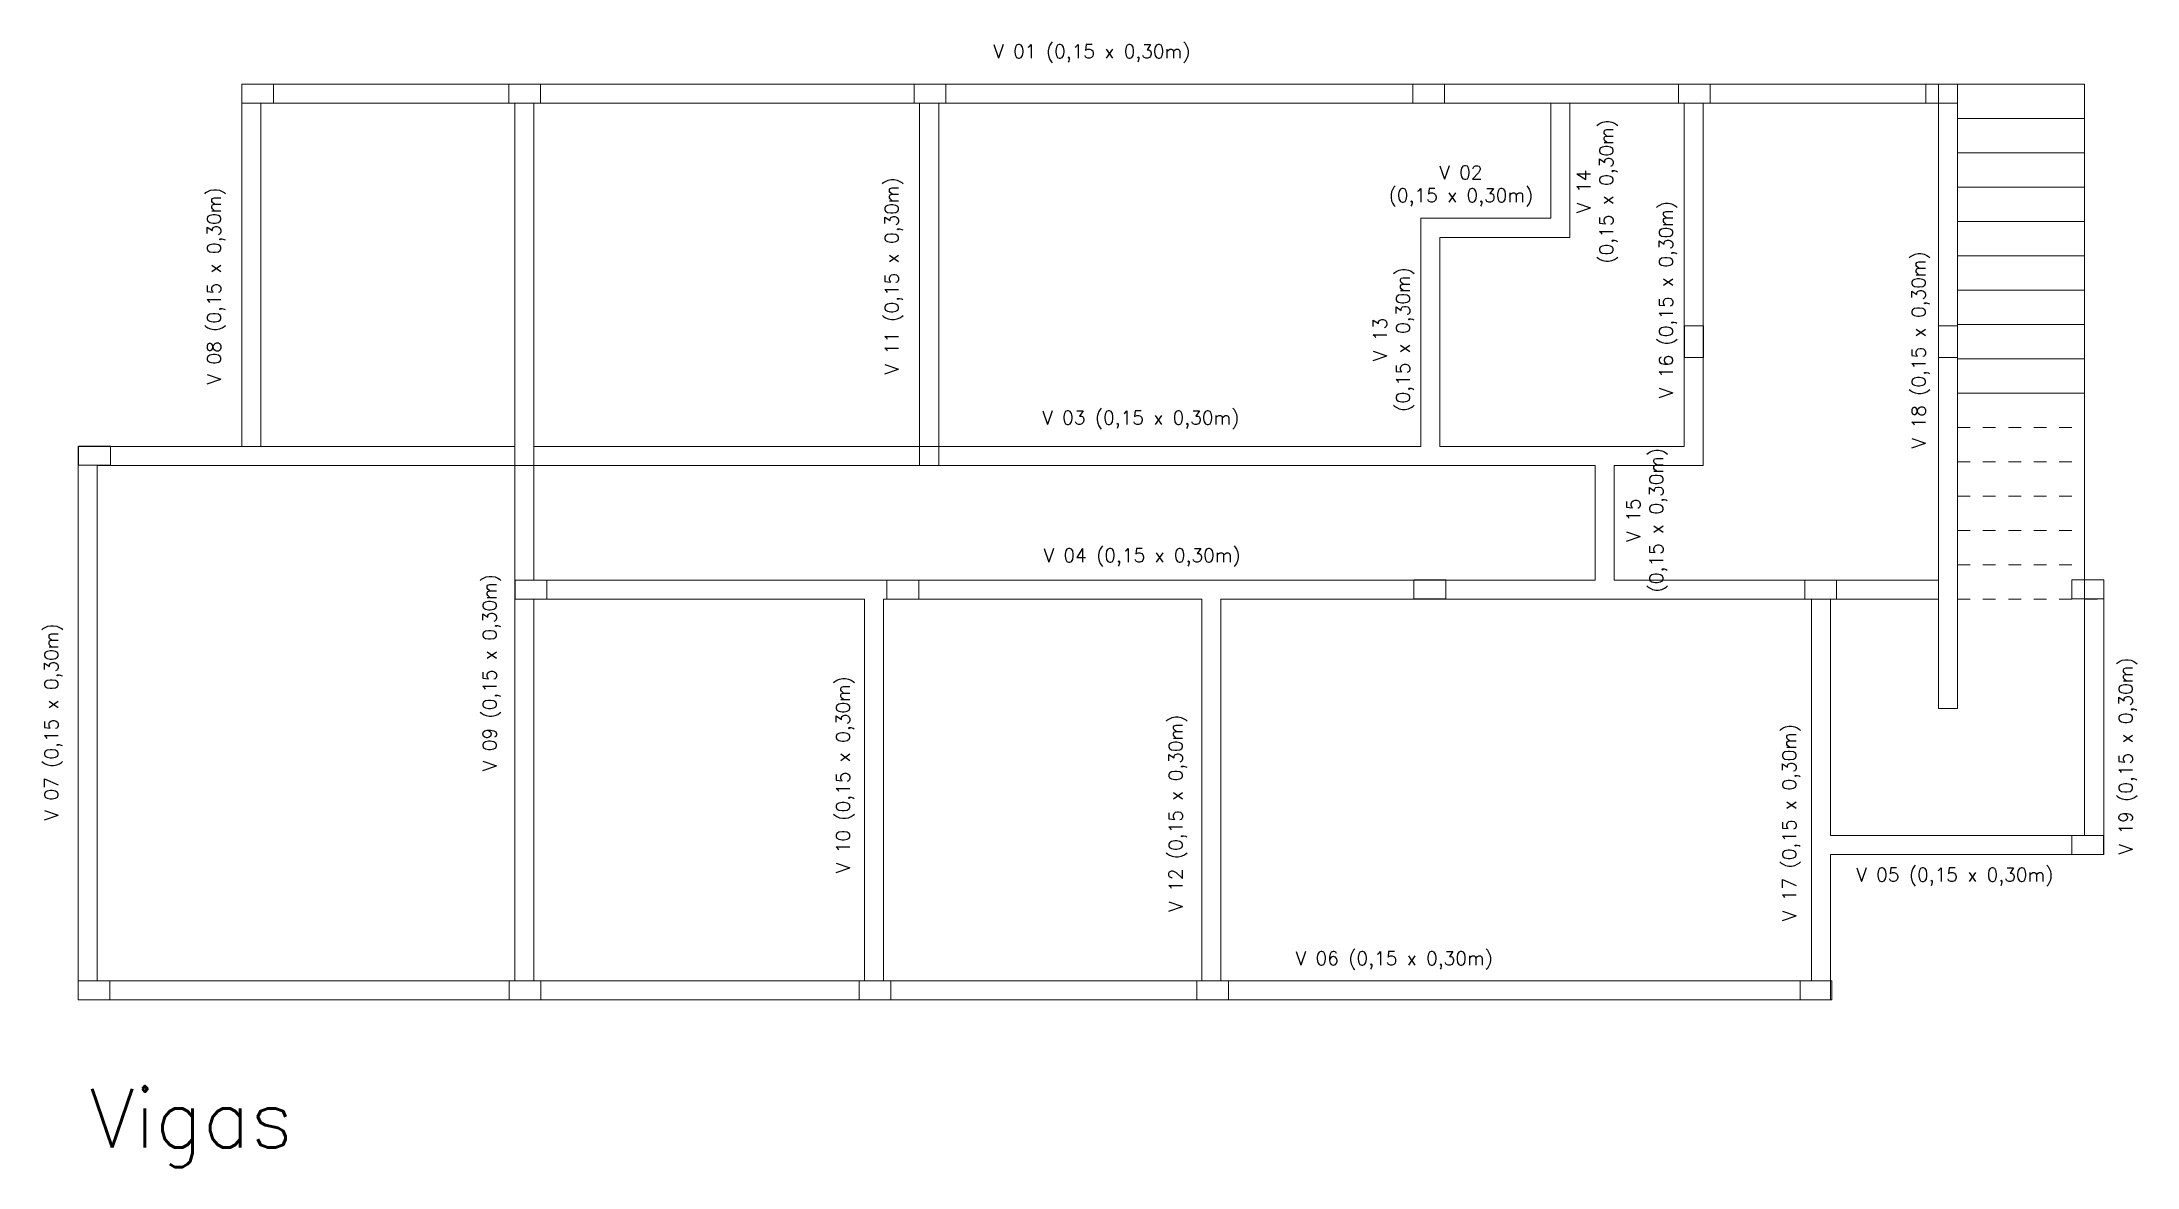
# Model space of a CAD drawing. Header units: metres. Extents: x 1628 to 1845, y 824 to 931.
# Drawn here: x 1788.58 to 1805.06, y 841.51 to 850.35 of the extents above; entities that cross this region are included whole.
import ezdxf

# ---------------------------------------------------------------- set-up
doc = ezdxf.new("R2010")
doc.units = ezdxf.units.M
doc.header["$LTSCALE"] = 0.15
doc.linetypes.add('CONTINUO', pattern=[0])
doc.linetypes.add('HIDDEN', pattern=[0.375, 0.25, -0.125])
for name, color, linetype, lineweight in [('Alvenaria', 170, 'Continuous', 0), ('Alvenaria int', 150, 'Continuous', 5), ('Texto', 7, 'Continuous', 0)]:
    doc.layers.add(name, color=color, linetype=linetype, lineweight=lineweight)
doc.styles.add('lunardi 02', font='romans.shx', dxfattribs={"height": 0.2})
doc.styles.add('lunardi 04', font='romans.shx', dxfattribs={"height": 0.4})

msp = doc.modelspace()

# ---------------------------------------------------------------- texts
at = {"layer": 'Texto', "char_height": 0.10736, "width": 2.13838, "attachment_point": 1, "style": 'lunardi 04'}
for s, insert in [('V 01 (0,15 x 0,30m)', (1796.063, 850.334)), ('\\pxqc,t0;V 02 \\P\\ptz;(0,15 x 0,30m)', (1798.673, 849.381)), ('V 03 (0,15 x 0,30m)', (1796.448, 847.453)), ('V 04 (0,15 x 0,30m)', (1796.458, 846.371)), ('V 05 (0,15 x 0,30m)', (1802.852, 843.858)), ('V 06 (0,15 x 0,30m)', (1798.442, 843.201))]:
    msp.add_mtext(s, dxfattribs=dict(at, insert=insert))
at = {"layer": 'Texto', "attachment_point": 1}
for s, insert, char_height, width, rotation, style in [('\\pxqc;V 14 \\P(0,15 x 0,30m)', (1800.654, 848.11), 0.10736, 2.13838, 90, 'lunardi 04'), ('V 11 (0,15 x 0,30m)', (1795.211, 847.739), 0.10736, 2.13838, 90, 'lunardi 04'), ('V 08 (0,15 x 0,30m)', (1789.88, 847.66), 0.10736, 2.13838, 90, 'lunardi 04'), ('V 16 (0,15 x 0,30m)', (1801.301, 847.553), 0.10736, 2.13838, 90, 'lunardi 04'), ('\\pxqc,t0;V 13 \\P\\ptz;(0,15 x 0,30m)', (1799.053, 846.945), 0.10736, 2.13838, 90, 'lunardi 04'), ('V 18 (0,15 x 0,30m)', (1803.289, 847.157), 0.10736, 2.13838, 90, 'lunardi 04'), ('\\pxqc;V 15 \\P(0,15 x 0,30m)', (1801.046, 845.524), 0.10736, 2.13838, 90, 'lunardi 04'), ('V 09 (0,15 x 0,30m)', (1792.047, 844.619), 0.10736, 2.13838, 90, 'lunardi 04'), ('V 07 (0,15 x 0,30m)', (1788.599, 844.231), 0.10736, 2.13838, 90, 'lunardi 04'), ('V 19 (0,15 x 0,30m)', (1804.919, 843.963), 0.10736, 2.13838, 90, 'lunardi 04'), ('V 10 (0,15 x 0,30m)', (1794.828, 843.816), 0.10736, 2.13838, 90, 'lunardi 04'), ('V 12 (0,15 x 0,30m)', (1797.445, 843.513), 0.10736, 2.13838, 90, 'lunardi 04'), ('V 17 (0,15 x 0,30m)', (1802.271, 843.44), 0.10736, 2.13838, 90, 'lunardi 04'), ('Vigas', (1788.954, 842.12), 0.4611, 7.39269, 359.9957, 'lunardi 02')]:
    msp.add_mtext(s, dxfattribs=dict(at, insert=insert, char_height=char_height, width=width, rotation=rotation, style=style))

# ---------------------------------------------------------------- linework, layer by layer
at = {"layer": 'Alvenaria'}
for p, q in [((1801.649, 850.022), (1790.151, 850.022)), ((1790.151, 850.022), (1790.151, 847.172)), ((1803.499, 846.122), (1803.499, 850.022)), ((1803.649, 850.022), (1803.499, 850.022)), ((1803.499, 850.022), (1803.499, 845.263)), ((1803.499, 850.022), (1803.499, 845.263)), ((1803.649, 845.113), (1803.649, 850.022)), ((1803.649, 850.022), (1804.649, 850.022)), ((1803.649, 845.113), (1803.649, 850.022)), ((1804.649, 850.022), (1804.649, 844.113)), ((1792.299, 849.872), (1790.301, 849.872)), ((1790.301, 849.872), (1790.301, 847.172)), ((1792.299, 849.872), (1792.299, 846.122)), ((1803.499, 849.872), (1792.449, 849.872)), ((1792.449, 849.872), (1792.449, 846.122)), ((1800.449, 848.967), (1800.449, 849.872)), ((1800.599, 848.817), (1800.599, 849.872)), ((1801.499, 847.172), (1801.499, 849.872)), ((1801.649, 847.022), (1801.649, 849.872)), ((1801.649, 847.022), (1801.649, 849.872)), ((1803.649, 849.752), (1804.649, 849.752)), ((1803.649, 849.482), (1804.649, 849.482)), ((1799.427, 848.967), (1799.427, 847.172)), ((1799.577, 848.817), (1799.577, 847.172)), ((1788.864, 847.172), (1788.864, 842.821)), ((1790.151, 847.172), (1792.299, 847.172)), ((1799.577, 847.172), (1801.499, 847.172)), ((1789.014, 847.022), (1792.449, 847.022)), ((1789.014, 847.022), (1789.014, 842.971)), ((1792.449, 847.022), (1799.695, 847.022)), ((1792.449, 847.022), (1800.799, 847.022)), ((1800.799, 846.122), (1800.799, 847.022)), ((1800.949, 847.022), (1801.649, 847.022)), ((1800.949, 846.122), (1800.949, 847.022)), ((1792.299, 846.122), (1800.799, 846.122)), ((1792.299, 846.122), (1792.299, 842.971)), ((1795.019, 846.122), (1796.881, 846.122)), ((1800.949, 846.122), (1801.649, 846.122)), ((1800.949, 846.122), (1803.499, 846.122)), ((1792.449, 845.972), (1795.049, 845.972)), ((1792.449, 845.972), (1792.449, 842.971)), ((1795.049, 845.972), (1795.049, 842.971)), ((1795.199, 845.972), (1797.703, 845.972)), ((1795.199, 845.972), (1795.199, 842.971)), ((1797.703, 842.971), (1797.703, 845.972)), ((1797.853, 845.972), (1801.499, 845.972)), ((1797.853, 842.971), (1797.853, 845.972)), ((1797.853, 845.972), (1803.499, 845.972)), ((1802.499, 843.963), (1802.499, 845.972)), ((1802.649, 844.113), (1802.649, 845.972)), ((1804.799, 845.972), (1804.799, 843.963)), ((1804.649, 844.113), (1802.649, 844.113)), ((1804.799, 843.963), (1802.649, 843.963)), ((1804.799, 843.963), (1802.649, 843.963)), ((1789.014, 842.971), (1792.299, 842.971)), ((1792.449, 842.971), (1795.049, 842.971)), ((1795.199, 842.971), (1797.703, 842.971)), ((1797.853, 842.971), (1802.499, 842.971)), ((1788.864, 842.821), (1801.649, 842.821))]:
    msp.add_line(p, q, dxfattribs=at)
at = {"layer": 'Alvenaria', "ltscale": 10}
for p, q in [((1803.499, 850.022), (1801.649, 850.022)), ((1790.151, 847.172), (1788.864, 847.172)), ((1799.427, 847.172), (1792.449, 847.172)), ((1790.301, 847.022), (1789.014, 847.022)), ((1803.499, 845.113), (1803.499, 845.263)), ((1803.649, 845.113), (1803.499, 845.113)), ((1803.649, 845.148), (1803.649, 845.113)), ((1802.499, 842.971), (1802.499, 843.963)), ((1802.499, 842.971), (1802.499, 843.963)), ((1802.649, 842.821), (1802.649, 843.963)), ((1802.649, 842.821), (1802.649, 843.963)), ((1801.649, 842.821), (1802.649, 842.821))]:
    msp.add_line(p, q, dxfattribs=at)
at = {"layer": 'Alvenaria', "color": 5, "linetype": 'HIDDEN', "ltscale": 10}
for p, q in [((1795.484, 849.872), (1795.484, 847.022)), ((1795.634, 849.872), (1795.634, 847.022))]:
    msp.add_line(p, q, dxfattribs=at)
at = {"layer": 'Alvenaria', "linetype": 'CONTINUO', "ltscale": 10}
for p, q in [((1795.484, 849.872), (1795.484, 847.022)), ((1795.634, 849.872), (1795.634, 847.022)), ((1799.427, 848.967), (1800.449, 848.967)), ((1800.599, 848.817), (1799.577, 848.817))]:
    msp.add_line(p, q, dxfattribs=at)
at = {"layer": 'Alvenaria', "linetype": 'Continuous'}
for p, q in [((1803.649, 849.212), (1804.068, 849.212)), ((1804.068, 849.212), (1804.649, 849.212)), ((1803.649, 848.942), (1804.085, 848.942)), ((1804.085, 848.942), (1804.649, 848.942)), ((1803.649, 848.672), (1804.649, 848.672))]:
    msp.add_line(p, q, dxfattribs=at)
at = {"layer": 'Alvenaria', "linetype": 'Continuous', "ltscale": 0.3}
for p, q in [((1803.649, 848.402), (1804.649, 848.402)), ((1803.649, 848.132), (1804.649, 848.132)), ((1803.649, 847.862), (1804.649, 847.862)), ((1803.649, 847.592), (1804.649, 847.592))]:
    msp.add_line(p, q, dxfattribs=at)
at = {"layer": 'Alvenaria', "linetype": 'HIDDEN', "ltscale": 0.3}
for p, q in [((1803.649, 847.322), (1804.649, 847.322)), ((1803.649, 847.052), (1804.649, 847.052)), ((1803.649, 846.782), (1804.649, 846.782)), ((1803.649, 846.512), (1804.649, 846.512)), ((1803.649, 846.512), (1804.649, 846.512)), ((1803.649, 846.242), (1804.649, 846.242)), ((1803.649, 845.972), (1804.799, 845.972))]:
    msp.add_line(p, q, dxfattribs=at)
at = {"layer": 'Alvenaria int', "linetype": 'CONTINUO', "ltscale": 10}
for points in [[(1790.151, 850.022), (1790.401, 850.022), (1790.401, 849.872), (1790.151, 849.872)], [(1792.251, 850.022), (1792.501, 850.022), (1792.501, 849.872), (1792.251, 849.872)], [(1795.441, 850.022), (1795.691, 850.022), (1795.691, 849.872), (1795.441, 849.872)], [(1799.364, 850.022), (1799.614, 850.022), (1799.614, 849.872), (1799.364, 849.872)], [(1801.454, 850.022), (1801.704, 850.022), (1801.704, 849.872), (1801.454, 849.872)], [(1803.399, 850.022), (1803.649, 850.022), (1803.649, 849.872), (1803.399, 849.872)], [(1801.5, 847.872), (1801.5, 848.122), (1801.65, 848.122), (1801.65, 847.872)], [(1803.499, 847.872), (1803.499, 848.122), (1803.649, 848.122), (1803.649, 847.872)], [(1788.868, 847.175), (1789.118, 847.175), (1789.118, 847.025), (1788.868, 847.025)], [(1792.301, 846.122), (1792.551, 846.122), (1792.551, 845.972), (1792.301, 845.972)], [(1795.227, 846.122), (1795.477, 846.122), (1795.477, 845.972), (1795.227, 845.972)], [(1799.373, 846.124), (1799.623, 846.124), (1799.623, 845.974), (1799.373, 845.974)], [(1802.447, 846.122), (1802.697, 846.122), (1802.697, 845.972), (1802.447, 845.972)], [(1804.549, 846.124), (1804.799, 846.124), (1804.799, 845.974), (1804.549, 845.974)], [(1804.548, 844.114), (1804.798, 844.114), (1804.798, 843.964), (1804.548, 843.964)], [(1788.864, 842.971), (1789.114, 842.971), (1789.114, 842.821), (1788.864, 842.821)], [(1792.254, 842.971), (1792.504, 842.971), (1792.504, 842.821), (1792.254, 842.821)], [(1795.007, 842.971), (1795.257, 842.971), (1795.257, 842.821), (1795.007, 842.821)], [(1797.665, 842.971), (1797.915, 842.971), (1797.915, 842.821), (1797.665, 842.821)], [(1802.41, 842.971), (1802.66, 842.971), (1802.66, 842.821), (1802.41, 842.821)]]:
    msp.add_lwpolyline(points, close=True, dxfattribs=at)

msp.set_redraw_order([(e.dxf.handle, doc.entitydb.next_handle()) for e in msp.query("TEXT MTEXT ATTDEF DIMENSION ARC_DIMENSION")])  # texts and dimensions are drawn at this point

doc.saveas('drawing.dxf')
